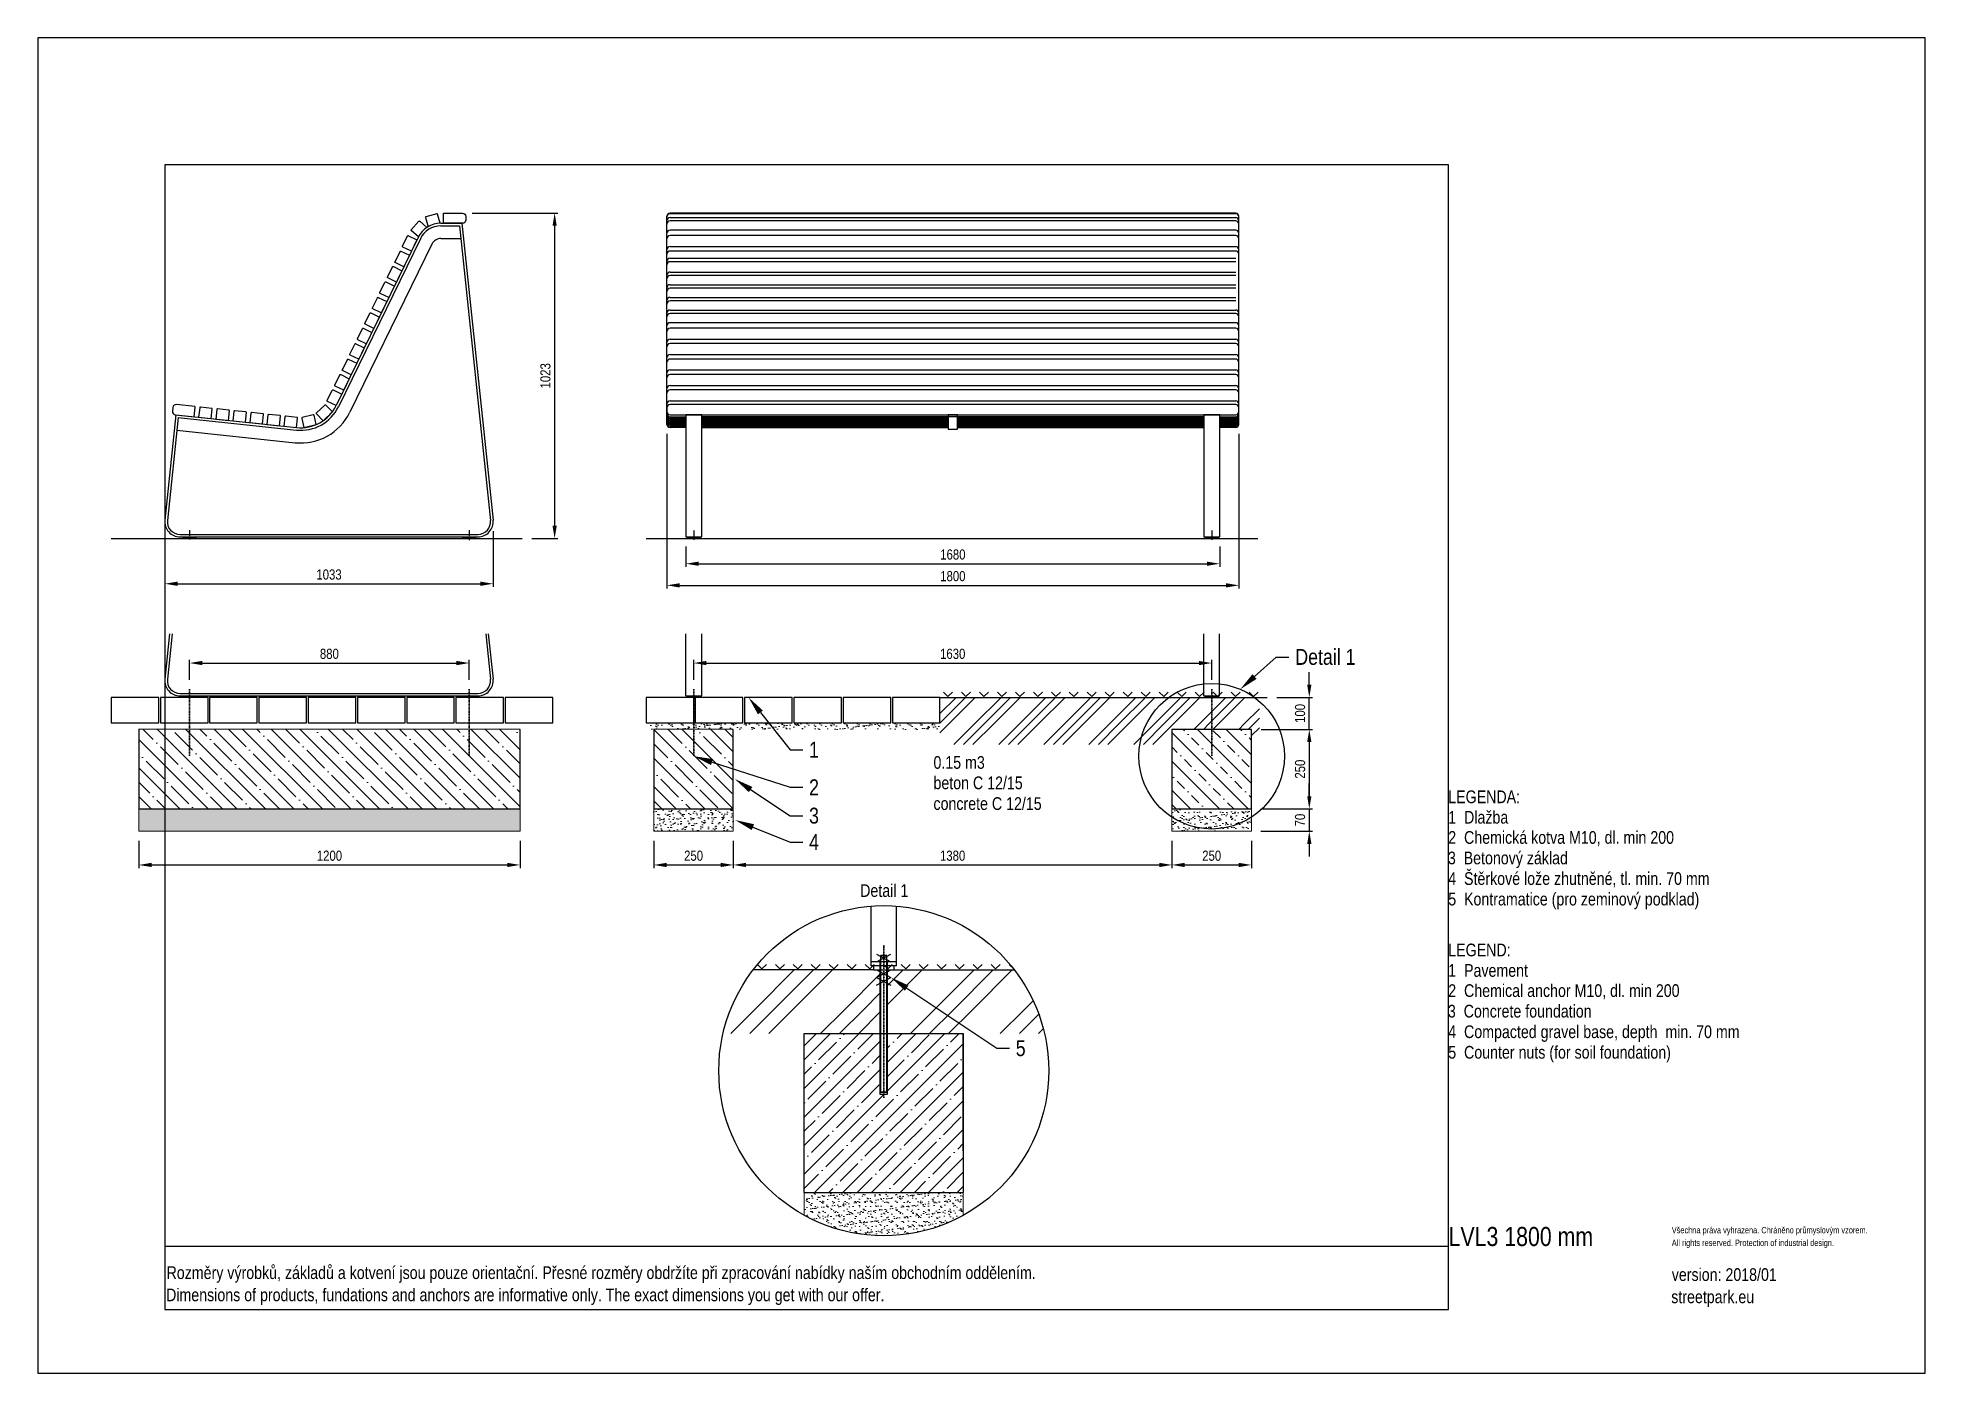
# Model space of a CAD drawing. Header units: millimetres. Extents: x 5064 to 11004, y 3085 to 7285.
import ezdxf
from ezdxf import colors
from ezdxf.entities.mleader import LeaderData, LeaderLine
from ezdxf.lldxf.tags import DXFTag
from ezdxf.math import Vec2, Vec3

# ---------------------------------------------------------------- set-up
doc = ezdxf.new("R2010")
doc.units = ezdxf.units.MM
doc.header["$LTSCALE"] = 0.3
doc.linetypes.add('DashDot', pattern=[15, 9, -3, 0, -3])
doc.layers.add('Nekreslit', color=6, linetype='Continuous', plot=False)
doc.layers.add('SRAFY', color=251, linetype='Continuous', lineweight=13)
doc.styles.add('SEACAD_Arial', font='arial.ttf', dxfattribs={"width": 0.8})
tags = doc.linetypes.add('HIDDEN2', pattern=[4.7625, 3.175, -1.5875]).pattern_tags.tags
tags[6:7] = [DXFTag(74, 4), DXFTag(75, 0), DXFTag(340, '0'), DXFTag(46, 0.0), DXFTag(50, 0.0), DXFTag(44, 0.0), DXFTag(45, 0.0)]
tags[4:5] = [DXFTag(74, 4), DXFTag(75, 0), DXFTag(340, '0'), DXFTag(46, 0.0), DXFTag(50, 0.0), DXFTag(44, 0.0), DXFTag(45, 0.0)]
doc.dimstyles.new('ISO-25', dxfattribs={"dimtxt": 1.6, "dimasz": 2, "dimexe": 0.5, "dimexo": 1.5, "dimtad": 1, "dimdec": 0, "dimtxsty": 'SEACAD_Arial', "dimcen": 2, "dimadec": 0, "dimazin": 0, "dimtfac": 1, "dimtdec": 0, "dimtmove": 0, "dimatfit": 3, "dimfxl": 1, "dimarcsym": 0})

msp = doc.modelspace()

# ---------------------------------------------------------------- texts
at = {"style": 'SEACAD_Arial', "width": 0.8}
for s, height, p in [('0.15 m3', 40, (7883.3, 4986.2)), ('beton C 12/15', 40, (7883.3, 4922)), ('concrete C 12/15', 40, (7883.3, 4856.8)), ('LEGENDA:', 40, (9503.3, 4878.1)), ('1  Dlažba', 40, (9503.3, 4813.8)), ('2  Chemická kotva M10, dl. min 200', 40, (9503.3, 4750.3)), ('3  Betonový základ', 40, (9502.2, 4685.8)), ('4  Štěrkové lože zhutněné, tl. min. 70 mm', 40, (9503.3, 4621.1)), ('5  Kontramatice (pro zeminový podklad)', 40, (9503.3, 4556.5)), ('LEGEND:', 40, (9503.3, 4396.4)), ('1  Pavement', 40, (9503.3, 4332.1)), ('2  Chemical anchor M10, dl. min 200', 40, (9503.3, 4268.6)), ('3  Concrete foundation', 40, (9502.2, 4204)), ('4  Compacted gravel base, depth  min. 70 mm', 40, (9503.3, 4139.3)), ('5  Counter nuts (for soil foundation)', 40, (9503.3, 4074.7)), ('LVL3 1800 mm ', 60, (9504.4, 3485.3)), ('Všechna práva vyhrazena. Chráněno průmyslovým vzorem.', 20, (10206.7, 3525.3)), ('All rights reserved. Protection of industrial design.', 20, (10206.7, 3485.3)), ('Rozměry výrobků, základů a kotvení jsou pouze orientační. Přesné rozměry obdržíte při zpracování nabídky naším obchodním oddělením.', 39.9982, (5469.8, 3381.6)), ('version: 2018/01', 40, (10206.7, 3375.5)), ('Dimensions of products, fundations and anchors are informative only. The exact dimensions you get with our offer.', 39.9982, (5468.2, 3311.7)), ('streetpark.eu', 40, (10205.1, 3305.6))]:
    msp.add_text(s, height=height, dxfattribs=at).set_placement(p)
at = {"insert": (7652.6, 4623.3), "char_height": 40, "attachment_point": 1, "style": 'SEACAD_Arial'}
msp.add_mtext_dynamic_manual_height_columns('Detail 1', width=226.121, gutter_width=200, heights=[0], dxfattribs=at)

# ---------------------------------------------------------------- blocks, each defined once
blk = doc.blocks.new('*D137')
at = {"color": 0, "lineweight": -2, "transparency": 16777216}
for p, q in [((5542.2, 5266.4), (5542.2, 5328.8)), ((5582.2, 5318.8), (6382.2, 5318.8)), ((6422.2, 5266.4), (6422.2, 5328.8))]:
    blk.add_line(p, q, dxfattribs=at)
at = {"color": 0, "transparency": 16777216}
for points in [[(5582.2, 5325.5), (5582.2, 5312.1), (5542.2, 5318.8)], [(6382.2, 5325.5), (6382.2, 5312.1), (6422.2, 5318.8)]]:
    blk.add_solid(points, dxfattribs=at)
at = {"layer": 'Defpoints', "color": 0, "transparency": 16777216}
for p in [(6422.2, 5318.8), (5542.2, 5236.4), (6422.2, 5236.4)]:
    blk.add_point(p, dxfattribs=at)
at = {"color": 0, "transparency": 16777216, "insert": (5982.2, 5347.6), "char_height": 32, "attachment_point": 5, "style": 'SEACAD_Arial'}
blk.add_mtext('880', dxfattribs=at)
blk = doc.blocks.new('*D138')
at = {"color": 0, "lineweight": -2, "transparency": 16777216}
for p, q in [((7128.8, 5266.5), (7128.8, 5328.8)), ((7168.8, 5318.8), (8718.8, 5318.8)), ((8758.8, 5266.4), (8758.8, 5328.8))]:
    blk.add_line(p, q, dxfattribs=at)
at = {"color": 0, "transparency": 16777216}
for points in [[(7168.8, 5325.5), (7168.8, 5312.1), (7128.8, 5318.8)], [(8718.8, 5325.5), (8718.8, 5312.1), (8758.8, 5318.8)]]:
    blk.add_solid(points, dxfattribs=at)
at = {"layer": 'Defpoints', "color": 0, "transparency": 16777216}
for p in [(8758.8, 5318.8), (7128.8, 5236.5), (8758.8, 5236.4)]:
    blk.add_point(p, dxfattribs=at)
at = {"color": 0, "transparency": 16777216, "insert": (7943.8, 5347.6), "char_height": 32, "attachment_point": 5, "style": 'SEACAD_Arial'}
blk.add_mtext('1630', dxfattribs=at)
blk = doc.blocks.new('*D135')
at = {"color": 0, "lineweight": -2, "transparency": 16777216}
for p, q in [((8914.5, 5110.1), (9076, 5110.1)), ((9066, 5070.1), (9066, 4900.1)), ((8913.8, 4860.1), (9076, 4860.1))]:
    blk.add_line(p, q, dxfattribs=at)
at = {"color": 0, "transparency": 16777216}
for points in [[(9059.3, 5070.1), (9072.6, 5070.1), (9066, 5110.1)], [(9059.3, 4900.1), (9072.6, 4900.1), (9066, 4860.1)]]:
    blk.add_solid(points, dxfattribs=at)
at = {"layer": 'Defpoints', "color": 0, "transparency": 16777216}
for p in [(8884.5, 5110.1), (8883.8, 4860.1), (9066, 4860.1)]:
    blk.add_point(p, dxfattribs=at)
at = {"color": 0, "transparency": 16777216, "insert": (9037.1, 4985.1), "char_height": 32, "attachment_point": 5, "rotation": 90, "style": 'SEACAD_Arial'}
blk.add_mtext('250', dxfattribs=at)
blk = doc.blocks.new('*D136')
at = {"color": 0, "lineweight": -2, "transparency": 16777216}
for p, q in [((9066, 4900.1), (9066, 4940.1)), ((8914.4, 4860.1), (9076, 4860.1)), ((9066, 4860.1), (9066, 4790.1)), ((8913.8, 4790.1), (9076, 4790.1)), ((9066, 4750.1), (9066, 4710.1))]:
    blk.add_line(p, q, dxfattribs=at)
at = {"color": 0, "transparency": 16777216}
for points in [[(9059.3, 4900.1), (9072.6, 4900.1), (9066, 4860.1)], [(9059.3, 4750.1), (9072.6, 4750.1), (9066, 4790.1)]]:
    blk.add_solid(points, dxfattribs=at)
at = {"layer": 'Defpoints', "color": 0, "transparency": 16777216}
for p in [(8884.4, 4860.1), (8883.8, 4790.1), (9066, 4790.1)]:
    blk.add_point(p, dxfattribs=at)
at = {"color": 0, "transparency": 16777216, "insert": (9037.1, 4825.1), "char_height": 32, "attachment_point": 5, "rotation": 90, "style": 'SEACAD_Arial'}
blk.add_mtext('70', dxfattribs=at)
blk = doc.blocks.new('*D139')
at = {"color": 0, "lineweight": -2, "transparency": 16777216}
for p, q in [((7003.3, 4760.1), (7003.3, 4673.8)), ((7253.3, 4760.1), (7253.3, 4673.8)), ((7043.3, 4683.8), (7213.3, 4683.8))]:
    blk.add_line(p, q, dxfattribs=at)
at = {"color": 0, "transparency": 16777216}
for points in [[(7043.3, 4690.5), (7043.3, 4677.1), (7003.3, 4683.8)], [(7213.3, 4690.5), (7213.3, 4677.1), (7253.3, 4683.8)]]:
    blk.add_solid(points, dxfattribs=at)
at = {"layer": 'Defpoints', "color": 0, "transparency": 16777216}
for p in [(7003.3, 4790.1), (7253.3, 4790.1), (7253.3, 4683.8)]:
    blk.add_point(p, dxfattribs=at)
at = {"color": 0, "transparency": 16777216, "insert": (7128.3, 4712.7), "char_height": 32, "attachment_point": 5, "style": 'SEACAD_Arial'}
blk.add_mtext('250', dxfattribs=at)
blk = doc.blocks.new('*D140')
at = {"color": 0, "lineweight": -2, "transparency": 16777216}
for p, q in [((8633.8, 4760.1), (8633.8, 4673.8)), ((8883.8, 4760.1), (8883.8, 4673.8)), ((8673.8, 4683.8), (8843.8, 4683.8))]:
    blk.add_line(p, q, dxfattribs=at)
at = {"color": 0, "transparency": 16777216}
for points in [[(8673.8, 4690.5), (8673.8, 4677.1), (8633.8, 4683.8)], [(8843.8, 4690.5), (8843.8, 4677.1), (8883.8, 4683.8)]]:
    blk.add_solid(points, dxfattribs=at)
at = {"layer": 'Defpoints', "color": 0, "transparency": 16777216}
for p in [(8633.8, 4790.1), (8883.8, 4790.1), (8883.8, 4683.8)]:
    blk.add_point(p, dxfattribs=at)
at = {"color": 0, "transparency": 16777216, "insert": (8758.8, 4712.7), "char_height": 32, "attachment_point": 5, "style": 'SEACAD_Arial'}
blk.add_mtext('250', dxfattribs=at)
blk = doc.blocks.new('*D141')
at = {"color": 0, "lineweight": -2, "transparency": 16777216}
for p, q in [((7253.3, 4760.1), (7253.3, 4673.8)), ((8633.8, 4760.1), (8633.8, 4673.8)), ((7293.3, 4683.8), (8593.8, 4683.8))]:
    blk.add_line(p, q, dxfattribs=at)
at = {"color": 0, "transparency": 16777216}
for points in [[(7293.3, 4690.5), (7293.3, 4677.1), (7253.3, 4683.8)], [(8593.8, 4690.5), (8593.8, 4677.1), (8633.8, 4683.8)]]:
    blk.add_solid(points, dxfattribs=at)
at = {"layer": 'Defpoints', "color": 0, "transparency": 16777216}
for p in [(7253.3, 4790.1), (8633.8, 4790.1), (8633.8, 4683.8)]:
    blk.add_point(p, dxfattribs=at)
at = {"color": 0, "transparency": 16777216, "insert": (7943.6, 4712.7), "char_height": 32, "attachment_point": 5, "style": 'SEACAD_Arial'}
blk.add_mtext('1380', dxfattribs=at)
blk = doc.blocks.new('*D133')
at = {"color": 0, "lineweight": -2, "transparency": 16777216}
for p, q in [((9066, 5250.4), (9066, 5290.4)), ((8963.8, 5210.4), (9076, 5210.4)), ((9066, 5110.1), (9066, 5210.4)), ((9004.5, 5110.1), (9076, 5110.1)), ((9066, 5070.1), (9066, 5030.1))]:
    blk.add_line(p, q, dxfattribs=at)
at = {"color": 0, "transparency": 16777216}
for points in [[(9059.3, 5250.4), (9072.6, 5250.4), (9066, 5210.4)], [(9059.3, 5070.1), (9072.6, 5070.1), (9066, 5110.1)]]:
    blk.add_solid(points, dxfattribs=at)
at = {"layer": 'Defpoints', "color": 0, "transparency": 16777216}
for p in [(8933.8, 5210.4), (9066, 5210.4), (8974.5, 5110.1)]:
    blk.add_point(p, dxfattribs=at)
at = {"color": 0, "transparency": 16777216, "insert": (9037.1, 5160.3), "char_height": 32, "attachment_point": 5, "rotation": 90, "style": 'SEACAD_Arial'}
blk.add_mtext('100', dxfattribs=at)
blk = doc.blocks.new('*D142')
at = {"color": 0, "lineweight": -2, "transparency": 16777216}
for p, q in [((5464.4, 5738.5), (5464.4, 5558.2)), ((6497.6, 5733.4), (6497.6, 5558.2)), ((5504.4, 5568.2), (6457.6, 5568.2))]:
    blk.add_line(p, q, dxfattribs=at)
at = {"color": 0, "transparency": 16777216}
for points in [[(5504.4, 5574.8), (5504.4, 5561.5), (5464.4, 5568.2)], [(6457.6, 5574.8), (6457.6, 5561.5), (6497.6, 5568.2)]]:
    blk.add_solid(points, dxfattribs=at)
at = {"layer": 'Defpoints', "color": 0, "transparency": 16777216}
for p in [(5464.4, 5768.5), (6497.6, 5763.4), (6497.6, 5568.2)]:
    blk.add_point(p, dxfattribs=at)
at = {"color": 0, "transparency": 16777216, "insert": (5981, 5597), "char_height": 32, "attachment_point": 5, "style": 'SEACAD_Arial'}
blk.add_mtext('1033', dxfattribs=at)
blk = doc.blocks.new('*D143')
at = {"color": 0, "lineweight": -2, "transparency": 16777216}
for p, q in [((7044.3, 6039.5), (7044.3, 5553.2)), ((8844.3, 6039.5), (8844.3, 5553.2)), ((7084.3, 5563.2), (8804.3, 5563.2))]:
    blk.add_line(p, q, dxfattribs=at)
at = {"color": 0, "transparency": 16777216}
for points in [[(7084.3, 5569.8), (7084.3, 5556.5), (7044.3, 5563.2)], [(8804.3, 5569.8), (8804.3, 5556.5), (8844.3, 5563.2)]]:
    blk.add_solid(points, dxfattribs=at)
at = {"layer": 'Defpoints', "color": 0, "transparency": 16777216}
for p in [(7044.3, 6069.5), (8844.3, 6069.5), (8844.3, 5563.2)]:
    blk.add_point(p, dxfattribs=at)
at = {"color": 0, "transparency": 16777216, "insert": (7944.3, 5592), "char_height": 32, "attachment_point": 5, "style": 'SEACAD_Arial'}
blk.add_mtext('1800', dxfattribs=at)
blk = doc.blocks.new('*D144')
at = {"color": 0, "lineweight": -2, "transparency": 16777216}
for p, q in [((5382.5, 4760.1), (5382.5, 4673.8)), ((6582.4, 4760.1), (6582.4, 4673.8)), ((5422.5, 4683.8), (6542.4, 4683.8))]:
    blk.add_line(p, q, dxfattribs=at)
at = {"color": 0, "transparency": 16777216}
for points in [[(5422.5, 4690.5), (5422.5, 4677.2), (5382.5, 4683.8)], [(6542.4, 4690.5), (6542.4, 4677.2), (6582.4, 4683.8)]]:
    blk.add_solid(points, dxfattribs=at)
at = {"layer": 'Defpoints', "color": 0, "transparency": 16777216}
for p in [(5382.5, 4790.1), (6582.4, 4790.1), (6582.4, 4683.8)]:
    blk.add_point(p, dxfattribs=at)
at = {"color": 0, "transparency": 16777216, "insert": (5982.4, 4712.7), "char_height": 32, "attachment_point": 5, "style": 'SEACAD_Arial'}
blk.add_mtext('1200', dxfattribs=at)
blk = doc.blocks.new('*D145')
at = {"color": 0, "lineweight": -2, "transparency": 16777216}
for p, q in [((7104.3, 5685.4), (7104.3, 5621.2)), ((8784.3, 5685.4), (8784.3, 5621.2)), ((7144.3, 5631.2), (8744.3, 5631.2))]:
    blk.add_line(p, q, dxfattribs=at)
at = {"color": 0, "transparency": 16777216}
for points in [[(7144.3, 5637.8), (7144.3, 5624.5), (7104.3, 5631.2)], [(8744.3, 5637.8), (8744.3, 5624.5), (8784.3, 5631.2)]]:
    blk.add_solid(points, dxfattribs=at)
at = {"layer": 'Defpoints', "color": 0, "transparency": 16777216}
for p in [(7104.3, 5715.4), (8784.3, 5715.4), (8784.3, 5631.2)]:
    blk.add_point(p, dxfattribs=at)
at = {"color": 0, "transparency": 16777216, "insert": (7944.3, 5660), "char_height": 32, "attachment_point": 5, "style": 'SEACAD_Arial'}
blk.add_mtext('1680', dxfattribs=at)
blk = doc.blocks.new('*D146')
at = {"color": 0, "lineweight": -2, "transparency": 16777216}
for p, q in [((6431.2, 6733.9), (6701, 6733.9)), ((6691, 6693.9), (6691, 5750.4)), ((6619, 5710.4), (6701, 5710.4))]:
    blk.add_line(p, q, dxfattribs=at)
at = {"color": 0, "transparency": 16777216}
for points in [[(6684.4, 6693.9), (6697.7, 6693.9), (6691, 6733.9)], [(6684.4, 5750.4), (6697.7, 5750.4), (6691, 5710.4)]]:
    blk.add_solid(points, dxfattribs=at)
at = {"layer": 'Defpoints', "color": 0, "transparency": 16777216}
for p in [(6401.2, 6733.9), (6589, 5710.4), (6691, 5710.4)]:
    blk.add_point(p, dxfattribs=at)
at = {"color": 0, "transparency": 16777216, "insert": (6662.2, 6222.2), "char_height": 32, "attachment_point": 5, "rotation": 90, "style": 'SEACAD_Arial'}
blk.add_mtext('1023', dxfattribs=at)

# ---------------------------------------------------------------- dimensions: what is measured, and where the dimension line sits
for base, p1, p2, picture, middle in [((6691.0342, 5710.4477), (6401.2002, 6733.8711), (6588.9721, 5710.4477), '*D146', (6662.185, 6222.1594)), ((9066, 5210.4), (8974.5, 5110.1), (8933.8, 5210.4), '*D133', (9037.1, 5160.3))]:
    dim = msp.add_linear_dim(base=base, p1=p1, p2=p2, angle=90, dimstyle='ISO-25')
    dim.commit()
    dim.dimension.update_dxf_attribs({"geometry": picture, "text_midpoint": middle})
dim = msp.add_linear_dim(base=(8844.3, 5563.2), p1=(7044.3, 6069.5), p2=(8844.3, 6069.5), dimstyle='ISO-25')
dim.commit()
dim.dimension.update_dxf_attribs({"geometry": '*D143', "text_midpoint": (7944.3, 5563.2), "dimtype": 160})
for base, p1, p2, override, picture, middle in [((6497.6, 5568.2), (5464.4, 5768.5), (6497.6, 5763.4), {"dimrnd": 1}, '*D142', (5981, 5597)), ((6422.2, 5318.8), (5542.2, 5236.4), (6422.2, 5236.4), {"dimscale": 0}, '*D137', (5982.2, 5347.6)), ((8758.8, 5318.8), (7128.8, 5236.5), (8758.8, 5236.4), {"dimscale": 0}, '*D138', (7943.8, 5347.6)), ((7253.3, 4683.8), (7003.3, 4790.1), (7253.3, 4790.1), {"dimscale": 0, "dimtix": 0, "dimtofl": 1, "dimtmove": 0, "dimatfit": 3}, '*D139', (7128.3, 4712.7)), ((8633.8053, 4683.8161), (7253.3287, 4790.116), (8633.8053, 4790.1011), {"dimscale": 0, "dimtix": 0, "dimtofl": 1, "dimtmove": 0, "dimatfit": 3}, '*D141', (7943.567, 4712.6653)), ((8883.8, 4683.8), (8633.8, 4790.1), (8883.8, 4790.1), {"dimscale": 0, "dimtix": 0, "dimtofl": 1, "dimtmove": 0, "dimatfit": 3}, '*D140', (8758.8, 4712.7))]:
    dim = msp.add_linear_dim(base=base, p1=p1, p2=p2, dimstyle='ISO-25', override=override)
    dim.commit()
    dim.dimension.update_dxf_attribs({"geometry": picture, "text_midpoint": middle})
for base, p1, p2, picture, middle in [((8784.3, 5631.2), (7104.3, 5715.4), (8784.3, 5715.4), '*D145', (7944.3, 5660)), ((6582.4, 4683.8), (5382.5, 4790.1), (6582.4, 4790.1), '*D144', (5982.4, 4712.7))]:
    dim = msp.add_linear_dim(base=base, p1=p1, p2=p2, dimstyle='ISO-25')
    dim.commit()
    dim.dimension.update_dxf_attribs({"geometry": picture, "text_midpoint": middle})
for base, p1, p2, override, picture, middle in [((9066, 4860.1), (8884.5, 5110.1), (8883.8, 4860.1), {"dimscale": 0}, '*D135', (9037.1, 4985.1)), ((9066, 4790.1), (8884.4, 4860.1), (8883.8, 4790.1), {"dimscale": 0, "dimtmove": 1}, '*D136', (9037.1, 4825.1))]:
    dim = msp.add_linear_dim(base=base, p1=p1, p2=p2, angle=90, dimstyle='ISO-25', override=override)
    dim.commit()
    dim.dimension.update_dxf_attribs({"geometry": picture, "text_midpoint": middle})

# ---------------------------------------------------------------- hatches: boundary and pattern name
at = {"layer": 'SRAFY'}
h = msp.add_hatch(dxfattribs=at)
h.set_pattern_fill('TERACO', color=256, scale=20)
h.set_pattern_definition([(45, (518.465, -104.21), (-28.28427, 28.28427), [20, -20]), (135, (575.034, -104.21), (-28.28427, -28.28427), [20, -20])])
h.paths.add_polyline_path([(7904.3, 5210.4), (7904.3, 5233.5), (8908.9, 5233.5), (8908.9, 5210.5)])
h = msp.add_hatch(dxfattribs=at)
h.set_pattern_fill('GOST_GROUND', color=256, scale=10)
h.set_pattern_definition([(45, (518.47, -104.21), (141.4214, -9e-15), [200]), (45, (548.47, -104.21), (141.4214, -9e-15), [200]), (45, (578.47, -104.21), (141.4214, -9e-15), [200])])
h.paths.add_polyline_path([(8634.4, 5062.8), (7903.8, 5062.1), (7903.8, 5210.4), (8908.9, 5210.4), (8908.9, 5063), (8884.5, 5063), (8884.5, 5110.1), (8634.4, 5110.1)])
h = msp.add_hatch(dxfattribs=at)
h.set_pattern_fill('ANSI35', color=256, scale=10, angle=90)
h.set_pattern_definition([(135, (-5, -400), (-44.9013, -44.9013), []), (135, (-5, -355.1), (-44.9013, -44.9013), [79.375, -15.875, 0, -15.875])])
h.paths.add_polyline_path([(6582.4, 4985.1), (6582.4, 5110.1), (5382.4, 5110.1), (5382.4, 4860.1), (5432.4, 4860.1), (6582.4, 4860.2)])
h = msp.add_hatch(dxfattribs=at)
h.set_pattern_fill('AR-SAND', color=256, scale=0.5)
h.set_pattern_definition([(37.5, (443.361, -104.21), (-0.800016, 24.47066), [0, -19.304, 0, -21.59, 0, -20.6375]), (7.5, (443.36, -104.21), (22.47616, 35.84126), [0, -10.414, 0, -17.399, 0, -6.6675]), (327.5, (427.74, -104.21), (39.54962, 0.07186), [0, -6.35, 0, -22.86, 0, -29.845]), (317.5, (427.74, -104.21), (38.17782, 11.14647), [0, -3.175, 0, -14.986, 0, -17.145])])
h.paths.add_polyline_path([(6978.8, 5130.4), (6978.8, 5110.5), (7009.3, 5110.4), (7129.3, 5110.3), (7129.3, 5130.4)])
h.paths.add_polyline_path([(7903.8, 5110.1), (7903.8, 5130.4), (7129.3, 5130.4), (7129.3, 5110.3), (7259.3, 5110.1)])
h = msp.add_hatch(dxfattribs=at)
h.set_pattern_fill('ANSI35', color=256, scale=10, angle=90)
h.set_pattern_definition([(135, (200, -300), (-44.9013, -44.9013), []), (135, (200, -255.1), (-44.9013, -44.9013), [79.375, -15.875, 0, -15.875])])
h.paths.add_polyline_path([(7003.3, 5110.4), (7003.3, 4860.1), (7253.3, 4860.1), (7253.3, 5110.1)])
h = msp.add_hatch(dxfattribs=at)
h.set_pattern_fill('BETON-PROSTY', color=256, scale=0.8, angle=90)
h.set_pattern_definition([(135, (-83.786, 331.35), (-45.25483, -45.25483), []), (135, (-83.786, 376.607), (-67.88225, -22.6274), [32, -16, 0, -16])])
h.paths.add_polyline_path([(8884.4, 5110.1), (8634.4, 5110.1), (8634.4, 4860.1), (8884.4, 4860.1)])
h = msp.add_hatch(dxfattribs=at)
h.set_pattern_fill('AR-SAND', color=256, scale=0.5)
h.set_pattern_definition([(37.5, (-5, -400), (-0.800016, 24.47066), [0, -19.304, 0, -21.59, 0, -20.6375]), (7.5, (-5, -400), (22.47616, 35.84126), [0, -10.414, 0, -17.399, 0, -6.6675]), (327.5, (-20.62, -400), (39.54962, 0.07186), [0, -6.35, 0, -22.86, 0, -29.845]), (317.5, (-20.62, -400), (38.17782, 11.14647), [0, -3.175, 0, -14.986, 0, -17.145])])
h.paths.add_polyline_path([(6582.4, 4790.1), (6582.4, 4860.1), (5382.5, 4860.1), (5382.4, 4790.1)])
h = msp.add_hatch(dxfattribs=at)
h.set_pattern_fill('AR-SAND', color=256, scale=0.5, angle=90)
h.set_pattern_definition([(127.5, (200, -300), (-24.47066, -0.800016), [0, -19.304, 0, -21.59, 0, -20.6375]), (97.5, (200, -300), (-35.84126, 22.47616), [0, -10.414, 0, -17.399, 0, -6.6675]), (57.5, (200, -315.62), (-0.07186, 39.54962), [0, -6.35, 0, -22.86, 0, -29.845]), (47.5, (200, -315.62), (-11.14647, 38.17782), [0, -3.175, 0, -14.986, 0, -17.145])])
h.paths.add_polyline_path([(7253.3, 4790.1), (7253.3, 4860.1), (7003.3, 4860.1), (7003.3, 4790.1)])
h = msp.add_hatch(dxfattribs=at)
h.set_pattern_fill('AR-SAND', color=256, scale=0.5)
h.set_pattern_definition([(37.5, (511.878, 331.35), (-0.800016, 24.47066), [0, -19.304, 0, -21.59, 0, -20.6375]), (7.5, (511.878, 331.35), (22.47616, 35.84126), [0, -10.414, 0, -17.399, 0, -6.6675]), (327.5, (496.257, 331.35), (39.54962, 0.07186), [0, -6.35, 0, -22.86, 0, -29.845]), (317.5, (496.257, 331.35), (38.17782, 11.14647), [0, -3.175, 0, -14.986, 0, -17.145])])
h.paths.add_polyline_path([(8634.4, 4860.1), (8884.4, 4860.1), (8884.4, 4790.1), (8634.5, 4790.1)])
h = msp.add_hatch(dxfattribs=at)
h.set_pattern_fill('GOST_GROUND', color=256, scale=20)
h.set_pattern_definition([(45, (247.79, -15.24), (282.8427, -2e-14), [400]), (45, (307.79, -15.24), (282.8427, -2e-14), [400]), (45, (367.79, -15.24), (282.8427, -2e-14), [400])])
h.paths.add_polyline_path([(7716.8, 4353.9), (7694.8, 4353.9), (7315.8, 4353.9, 0.107975), (7221, 4153.6), (7476.8, 4153.6), (7716.8, 4153.6)])
h.paths.add_polyline_path([(8137.7, 4353.9), (7758.8, 4353.9), (7736.8, 4353.9), (7736.8, 4153.6), (7976.8, 4153.6), (8232.5, 4153.6, 0.107975)])
h = msp.add_hatch(dxfattribs=at)
h.set_pattern_fill('TERACO', color=256, scale=20)
h.set_pattern_definition([(45, (-519.814, -960.753), (-28.28427, 28.28427), [20, -20]), (135, (-463.245, -960.753), (-28.28427, -28.28427), [20, -20])])
h.paths.add_polyline_path([(7325, 4353.9), (7325, 4376.9), (8128.6, 4376.9), (8128.6, 4353.9)])
h = msp.add_hatch(dxfattribs=at)
h.set_pattern_fill('ANSI35', color=256, scale=10, angle=0.00001)
h.set_pattern_definition([(45, (247.786, -15.24), (-44.9013, 44.90127), []), (45, (292.69, -15.24), (-44.9013, 44.90127), [79.375, -15.875, 0, -15.875])])
h.paths.add_polyline_path([(7976.8, 4153.6), (7736.8, 4153.6), (7736.8, 3962.6), (7716.8, 3962.6), (7716.8, 4153.6), (7476.8, 4153.6), (7476.8, 3653.6), (7976.8, 3653.6)])
h = msp.add_hatch(dxfattribs=at)
h.set_pattern_fill('AR-SAND', color=256, scale=0.5, angle=0.00001)
h.set_pattern_definition([(37.5, (247.786, -15.243), (-0.80002, 24.47066), [0, -19.304, 0, -21.59, 0, -20.6375]), (7.5, (247.786, -15.243), (22.47616, 35.84126), [0, -10.414, 0, -17.399, 0, -6.6675]), (327.5, (232.165, -15.243), (39.54962, 0.071866), [0, -6.35, 0, -22.86, 0, -29.845]), (317.5, (232.165, -15.243), (38.17782, 11.14647), [0, -3.175, 0, -14.986, 0, -17.145])])
h.paths.add_polyline_path([(7476.8, 3653.6), (7476.8, 3581.8, 0.256659), (7976.8, 3581.8), (7976.8, 3653.6)])

# ---------------------------------------------------------------- linework, layer by layer
for p, q in [((7044.3, 6360.7), (7044.3, 6723.9)), ((8834.3, 6733.9), (7054.3, 6733.9)), ((8834.3, 6732.1), (7054.3, 6732.1)), ((7054.3, 6720.2), (8834.3, 6720.2)), ((8844.3, 6360.7), (8844.3, 6723.9)), ((6261.3, 6656.9), (6003.5, 6128.4)), ((6268.5, 6653.4), (6010.7, 6124.9)), ((6333.2, 6701.9), (6399.2, 6701.9)), ((6333.2, 6693.9), (6392, 6693.9)), ((6333.2, 6653.9), (6396.2, 6653.9)), ((6392, 6693.9), (6489.4, 5767.6)), ((6399.2, 6701.9), (6497.3, 5768.4)), ((8834.3, 6709.1), (7054.3, 6709.1)), ((8834.3, 6680.4), (7054.3, 6680.4)), ((8834.3, 6663.1), (7054.3, 6663.1)), ((6304.4, 6635.9), (6046.7, 6107.4)), ((7054.3, 6628.7), (8834.3, 6628.7)), ((8834.3, 6614.6), (7054.3, 6614.6)), ((7054.3, 6592.1), (8834.3, 6592.1)), ((8834.3, 6581), (7054.3, 6581)), ((7054.3, 6548.4), (8834.3, 6548.4)), ((8834.3, 6537.3), (7054.3, 6537.3)), ((7054.3, 6508.6), (8834.3, 6508.6)), ((8834.3, 6497.5), (7054.3, 6497.5)), ((7044.3, 6069.5), (7044.3, 6432.7)), ((7054.3, 6468.8), (8834.3, 6468.8)), ((8834.3, 6457.7), (7054.3, 6457.7)), ((7054.3, 6429), (8834.3, 6429)), ((8834.3, 6417.9), (7054.3, 6417.9)), ((8844.3, 6069.5), (8844.3, 6432.7)), ((8834.3, 6389.2), (7054.3, 6389.2)), ((8834.3, 6371.9), (7054.3, 6371.9)), ((7054.3, 6337.5), (8834.3, 6337.5)), ((8834.3, 6323.4), (7054.3, 6323.4)), ((7054.3, 6289), (8834.3, 6289)), ((8834.3, 6274.8), (7054.3, 6274.8)), ((7054.3, 6240.5), (8834.3, 6240.5)), ((8834.3, 6226.3), (7054.3, 6226.3)), ((7054.3, 6191.9), (8834.3, 6191.9)), ((8834.3, 6177.8), (7054.3, 6177.8)), ((7054.3, 6143.4), (8834.3, 6143.4)), ((5499.2, 6099.4), (5464.4, 5768.5)), ((5506.3, 6090.6), (5472.4, 5767.6)), ((5499.2, 6099.4), (5879.1, 6059.5)), ((5506.3, 6090.6), (5878.3, 6051.5)), ((7054.3, 6099.6), (8834.3, 6099.6)), ((7104.3, 6091.9), (7054.3, 6091.9)), ((7104.3, 6087.7), (7054.3, 6087.7)), ((7104.3, 6086.2), (7054.3, 6086.2)), ((7104.3, 6082.1), (7054.3, 6082.1)), ((7104.3, 6080.6), (7054.3, 6080.6)), ((7104.3, 6076.4), (7054.3, 6076.4)), ((7104.3, 6075), (7054.3, 6075)), ((7104.3, 6070.8), (7054.3, 6070.8)), ((7104.3, 6069.3), (7054.3, 6069.3)), ((7104.3, 6065.1), (7054.3, 6065.1)), ((7104.3, 6063.7), (7054.3, 6063.7)), ((7104.3, 6059.5), (7054.3, 6059.5)), ((7929.3, 6091.9), (7154.3, 6091.9)), ((7929.3, 6087.7), (7154.3, 6087.7)), ((7929.3, 6086.2), (7154.3, 6086.2)), ((7929.3, 6082.1), (7154.3, 6082.1)), ((7929.3, 6080.6), (7154.3, 6080.6)), ((7929.3, 6076.4), (7154.3, 6076.4)), ((7929.3, 6075), (7154.3, 6075)), ((7929.3, 6070.8), (7154.3, 6070.8)), ((7929.3, 6069.3), (7154.3, 6069.3)), ((7929.3, 6065.1), (7154.3, 6065.1)), ((7929.3, 6063.7), (7154.3, 6063.7)), ((7929.3, 6059.5), (7154.3, 6059.5)), ((7929.3, 6094.4), (7959.3, 6094.4)), ((8734.3, 6091.9), (7959.3, 6091.9)), ((8734.3, 6087.7), (7959.3, 6087.7)), ((8734.3, 6086.2), (7959.3, 6086.2)), ((8734.3, 6082.1), (7959.3, 6082.1)), ((8734.3, 6080.6), (7959.3, 6080.6)), ((8734.3, 6076.4), (7959.3, 6076.4)), ((8734.3, 6075), (7959.3, 6075)), ((8734.3, 6070.8), (7959.3, 6070.8)), ((8734.3, 6069.3), (7959.3, 6069.3)), ((8734.3, 6065.1), (7959.3, 6065.1)), ((8734.3, 6063.7), (7959.3, 6063.7)), ((8734.3, 6059.5), (7959.3, 6059.5)), ((8834.3, 6091.9), (8784.3, 6091.9)), ((8834.3, 6087.7), (8784.3, 6087.7)), ((8834.3, 6086.2), (8784.3, 6086.2)), ((8834.3, 6082.1), (8784.3, 6082.1)), ((8834.3, 6080.6), (8784.3, 6080.6)), ((8834.3, 6076.4), (8784.3, 6076.4)), ((8834.3, 6075), (8784.3, 6075)), ((8834.3, 6070.8), (8784.3, 6070.8)), ((8834.3, 6069.3), (8784.3, 6069.3)), ((8834.3, 6065.1), (8784.3, 6065.1)), ((8834.3, 6063.7), (8784.3, 6063.7)), ((8834.3, 6059.5), (8784.3, 6059.5)), ((5502.1, 6050.8), (5874.1, 6011.8)), ((5512.1, 5723.4), (6449.6, 5723.4)), ((5512.1, 5715.4), (6449.6, 5715.4)), ((5479.3, 5410.4), (5464.4, 5268.5)), ((5487.4, 5410.4), (5472.4, 5267.6)), ((6474.3, 5410.4), (6489.4, 5267.6)), ((6482.4, 5410.4), (6497.3, 5268.4)), ((7103.8, 5215.4), (7103.8, 5410.4)), ((7153.8, 5215.4), (7153.8, 5410.4)), ((8733.8, 5215.4), (8733.8, 5410.4)), ((8783.8, 5215.4), (8783.8, 5410.4)), ((5512.1, 5223.4), (6449.6, 5223.4)), ((5512.1, 5215.4), (6449.6, 5215.4)), ((7103.8, 5215.4), (7153.8, 5215.4)), ((7903.8, 5210.4), (8933.8, 5210.4)), ((8733.8, 5215.4), (8783.8, 5215.4)), ((5295.4, 5130.4), (5437.4, 5130.4)), ((7704.3, 4403.5), (7749.3, 4379.5)), ((7704.3, 4379.5), (7749.3, 4403.5)), ((7718.4, 4399.9), (7735.2, 4399.9)), ((7694.8, 4353.9), (7315.8, 4353.9)), ((7694.8, 4353.9), (7758.8, 4353.9)), ((7704.3, 4353.9), (7749.3, 4329.9)), ((7704.3, 4329.9), (7749.3, 4353.9)), ((7758.8, 4353.9), (8137.7, 4353.9)), ((7704.3, 4329.9), (7749.3, 4305.9)), ((7704.3, 4305.9), (7749.3, 4329.9))]:
    msp.add_line(p, q)
at = {"linetype": 'Continuous'}
msp.add_line((5295.4, 5710.4), (6589, 5710.4), dxfattribs=at)
at = {"linetype": 'DashDot', "ltscale": 0.1}
for p, q in [((5542.2, 5736.4), (5542.2, 5707.3)), ((6422.2, 5736.4), (6422.2, 5705.4))]:
    msp.add_line(p, q, dxfattribs=at)
at = {"color": 7, "linetype": 'Continuous'}
for p, q in [((6978.8, 5710.4), (8903.8, 5710.4)), ((5445.4, 5210.4), (5295.4, 5210.4)), ((5295.4, 5210.4), (5295.4, 5130.4)), ((5445.4, 5130.4), (5445.4, 5210.4)), ((5600.4, 5210.4), (5450.4, 5210.4)), ((5450.4, 5210.4), (5450.4, 5130.4)), ((5600.4, 5130.4), (5600.4, 5210.4)), ((5755.4, 5210.4), (5605.4, 5210.4)), ((5605.4, 5210.4), (5605.4, 5130.4)), ((5755.4, 5130.4), (5755.4, 5210.4)), ((5910.4, 5210.4), (5760.4, 5210.4)), ((5760.4, 5210.4), (5760.4, 5130.4)), ((5910.4, 5130.4), (5910.4, 5210.4)), ((6065.4, 5210.4), (5915.4, 5210.4)), ((5915.4, 5210.4), (5915.4, 5130.4)), ((6065.4, 5130.4), (6065.4, 5210.4)), ((6220.4, 5210.4), (6070.4, 5210.4)), ((6070.4, 5210.4), (6070.4, 5130.4)), ((6220.4, 5130.4), (6220.4, 5210.4)), ((6375.4, 5210.4), (6225.4, 5210.4)), ((6225.4, 5210.4), (6225.4, 5130.4)), ((6375.4, 5130.4), (6375.4, 5210.4)), ((6530.4, 5210.4), (6380.4, 5210.4)), ((6380.4, 5210.4), (6380.4, 5130.4)), ((6530.4, 5130.4), (6530.4, 5210.4)), ((6685.4, 5210.4), (6535.4, 5210.4)), ((6535.4, 5210.4), (6535.4, 5130.4)), ((6685.4, 5130.4), (6685.4, 5210.4)), ((7128.8, 5210.4), (6978.8, 5210.4)), ((6978.8, 5210.4), (6978.8, 5130.4)), ((7128.8, 5130.4), (7128.8, 5210.4)), ((7283.8, 5210.4), (7133.8, 5210.4)), ((7133.8, 5210.4), (7133.8, 5130.4)), ((7283.8, 5130.4), (7283.8, 5210.4)), ((7438.8, 5210.4), (7288.8, 5210.4)), ((7288.8, 5210.4), (7288.8, 5130.4)), ((7438.8, 5130.4), (7438.8, 5210.4)), ((7593.8, 5210.4), (7443.8, 5210.4)), ((7443.8, 5210.4), (7443.8, 5130.4)), ((7593.8, 5130.4), (7593.8, 5210.4)), ((7748.8, 5210.4), (7598.8, 5210.4)), ((7598.8, 5210.4), (7598.8, 5130.4)), ((7748.8, 5130.4), (7748.8, 5210.4)), ((7903.8, 5210.4), (7753.8, 5210.4)), ((7753.8, 5210.4), (7753.8, 5130.4)), ((7903.8, 5130.4), (7903.8, 5210.4)), ((8674.3, 5210.5), (8704.3, 5210.5)), ((5295.4, 5130.4), (5445.4, 5130.4)), ((5450.4, 5130.4), (5600.4, 5130.4)), ((5605.4, 5130.4), (5755.4, 5130.4)), ((5760.4, 5130.4), (5910.4, 5130.4)), ((5915.4, 5130.4), (6065.4, 5130.4)), ((6070.4, 5130.4), (6220.4, 5130.4)), ((6225.4, 5130.4), (6375.4, 5130.4)), ((6380.4, 5130.4), (6530.4, 5130.4)), ((6535.4, 5130.4), (6685.4, 5130.4)), ((6978.8, 5130.4), (7128.8, 5130.4)), ((7133.8, 5130.4), (7283.8, 5130.4)), ((7288.8, 5130.4), (7438.8, 5130.4)), ((7443.8, 5130.4), (7593.8, 5130.4)), ((7598.8, 5130.4), (7748.8, 5130.4)), ((7753.8, 5130.4), (7903.8, 5130.4)), ((7686.8, 4366.7), (7686.8, 4554.3)), ((7766.8, 4366.7), (7766.8, 4554.3)), ((7766.8, 4366.7), (7686.8, 4366.7)), ((7694.8, 4366.7), (7694.8, 4353.9)), ((7758.8, 4366.7), (7758.8, 4353.9)), ((7476.8, 3653.6), (7476.8, 4153.6)), ((7476.8, 4153.6), (7976.8, 4153.6)), ((7976.8, 4153.6), (7976.8, 3653.6)), ((7976.8, 4032.6), (7976.8, 4152.6)), ((7976.8, 3784.4), (7976.8, 4152.6)), ((7476.8, 3653.6), (7976.8, 3653.6))]:
    msp.add_line(p, q, dxfattribs=at)
at = {"color": 7, "linetype": 'DashDot', "ltscale": 0.1}
for p, q in [((7129.3, 5736.5), (7129.3, 5705.5)), ((8759.3, 5736.5), (8759.3, 5705.5))]:
    msp.add_line(p, q, dxfattribs=at)
at = {"linetype": 'DashDot', "lineweight": 30}
for p, q in [((5542.2, 5236.4), (5542.2, 5025.8)), ((6422.2, 5236.4), (6422.2, 5025.8)), ((7128.8, 5236.5), (7128.8, 5025.8)), ((8758.8, 5236.4), (8758.8, 5025.8))]:
    msp.add_line(p, q, dxfattribs=at)
at = {"color": 7, "linetype": 'HIDDEN2'}
for p, q in [((7718.4, 4399.9), (7716.8, 4398.3)), ((7736.8, 4398.3), (7716.8, 4398.3)), ((7716.8, 4398.3), (7716.8, 3970.2)), ((7736.8, 4398.3), (7735.2, 4399.9)), ((7736.8, 3970.2), (7736.8, 4398.3)), ((7766.8, 4379.5), (7686.8, 4379.5)), ((7714.8, 4379.5), (7714.8, 4153.6)), ((7716.8, 4353.9), (7716.8, 4353.9)), ((7736.8, 4353.9), (7736.8, 4353.9)), ((7738.8, 4153.6), (7738.8, 4379.5)), ((7714.8, 4153.6), (7714.8, 3962.6)), ((7738.8, 3962.6), (7738.8, 4153.6)), ((7714.8, 3962.6), (7738.8, 3962.6)), ((7716.8, 3970.2), (7736.8, 3970.2)), ((7716.8, 3970.2), (7718.4, 3968.6)), ((7726.8, 3968.6), (7718.4, 3968.6)), ((7735.2, 3968.6), (7726.8, 3968.6)), ((7735.2, 3968.6), (7736.8, 3970.2))]:
    msp.add_line(p, q, dxfattribs=at)
at = {"color": 7, "linetype": 'DashDot', "lineweight": 30}
msp.add_line((7726.8, 3951.9), (7726.8, 4431.8), dxfattribs=at)
for points in [[(6331.1, 6701.8), (6322.8, 6730.7, 0.414214), (6320.3, 6732.1), (6285.7, 6722.1, 0.414214), (6284.4, 6719.7), (6292.6, 6690.8)], [(6262.3, 6658.8), (6240, 6678.9, -0.414214), (6239.8, 6681.7), (6263.9, 6708.5, -0.414214), (6266.7, 6708.6), (6289, 6688.6)], [(8784.3, 6093.4), (8834.3, 6093.4, 0.414214), (8844.3, 6103.4), (8844.3, 6121.5, 0.414214), (8834.3, 6131.5), (7054.3, 6131.5, 0.414214), (7044.3, 6121.5), (7044.3, 6103.4, 0.414214), (7054.3, 6093.4), (7104.3, 6093.4)]]:
    msp.add_lwpolyline(points, format="xyb")
for points in [[(6401.2, 6701.9), (6341.2, 6701.9), (6341.2, 6731.9, -0.414214), (6343.2, 6733.9), (6401.2, 6733.9, -0.414214), (6411.2, 6723.9), (6411.2, 6711.9, -0.414214)], [(6257.8, 6649.8), (6240.3, 6613.8), (6213.3, 6626.9, -0.414214), (6212.4, 6629.6), (6228.2, 6662, -0.414214), (6230.8, 6662.9)], [(6234.1, 6601.2), (6216.6, 6565.3), (6189.6, 6578.4, -0.414214), (6188.7, 6581.1), (6204.5, 6613.4, -0.414214), (6207.2, 6614.4)], [(6210.4, 6552.7), (6192.9, 6516.7), (6165.9, 6529.9, -0.414214), (6165, 6532.6), (6180.8, 6564.9, -0.414214), (6183.5, 6565.8)], [(6186.8, 6504.1), (6169.2, 6468.2), (6142.3, 6481.3, -0.414214), (6141.4, 6484), (6157.1, 6516.4, -0.414214), (6159.8, 6517.3)], [(6139.4, 6407.1), (6121.9, 6371.1), (6094.9, 6384.3, -0.414214), (6094, 6386.9), (6109.8, 6419.3, -0.414214), (6112.5, 6420.2)], [(6163.1, 6455.6), (6145.6, 6419.7), (6118.6, 6432.8, -0.414214), (6117.7, 6435.5), (6133.5, 6467.8, -0.414214), (6136.1, 6468.8)], [(6115.8, 6358.5), (6098.2, 6322.6), (6071.3, 6335.7, -0.414214), (6070.3, 6338.4), (6086.1, 6370.8, -0.414214), (6088.8, 6371.7)], [(6092.1, 6310), (6074.6, 6274.1), (6047.6, 6287.2, -0.414214), (6046.7, 6289.9), (6062.4, 6322.2, -0.414214), (6065.1, 6323.2)], [(6068.4, 6261.5), (6050.9, 6225.5), (6023.9, 6238.7, -0.414214), (6023, 6241.3), (6038.8, 6273.7, -0.414214), (6041.4, 6274.6)], [(6021.1, 6164.4), (6003.5, 6128.4), (5976.6, 6141.6, -0.414214), (5975.6, 6144.3), (5991.4, 6176.6, -0.414214), (5994.1, 6177.6)], [(6044.7, 6212.9), (6027.2, 6177), (6000.2, 6190.1, -0.414214), (5999.3, 6192.8), (6015.1, 6225.2, -0.414214), (6017.8, 6226.1)], [(5497.2, 6099.6), (5556.9, 6093.4), (5560, 6123.2, 0.414214), (5558.3, 6125.4), (5500.6, 6131.5, 0.414214), (5489.6, 6122.6), (5488.3, 6110.6, 0.414214)], [(5570.8, 6091.9), (5610.6, 6087.7), (5613.7, 6117.5, 0.414214), (5612, 6119.7), (5576.2, 6123.5, 0.414214), (5574, 6121.7)], [(5991.5, 6108.7), (5962.7, 6080.9), (5941.9, 6102.5, -0.414214), (5941.9, 6105.3), (5967.8, 6130.3, -0.414214), (5970.6, 6130.3)], [(5624.5, 6086.2), (5664.3, 6082.1), (5667.4, 6111.9, 0.414214), (5665.7, 6114.1), (5629.9, 6117.9, 0.414214), (5627.7, 6116.1)], [(5678.2, 6080.6), (5718, 6076.4), (5721.1, 6106.3, 0.414214), (5719.4, 6108.5), (5683.6, 6112.2, 0.414214), (5681.4, 6110.4)], [(5731.9, 6075), (5771.7, 6070.8), (5774.8, 6100.6, 0.414214), (5773.1, 6102.8), (5737.3, 6106.6, 0.414214), (5735.1, 6104.8)], [(5785.6, 6069.3), (5825.4, 6065.1), (5828.6, 6095, 0.414214), (5826.8, 6097.2), (5791, 6100.9, 0.414214), (5788.8, 6099.1)], [(5839.3, 6063.7), (5879.1, 6059.5), (5882.3, 6089.3, 0.414214), (5880.5, 6091.5), (5844.7, 6095.3, 0.414214), (5842.5, 6093.5)], [(5902.3, 6059.2), (5941.1, 6068.9), (5933.8, 6098, 0.414214), (5931.4, 6099.5), (5896.5, 6090.8, 0.414214), (5895, 6088.3)]]:
    msp.add_lwpolyline(points, format="xyb", close=True)
for points in [[(7104.3, 5715.4), (7154.3, 5715.4), (7154.3, 6099.4), (7104.3, 6099.4)], [(7929.3, 6054.8), (7959.3, 6054.8), (7959.3, 6099.4), (7929.3, 6099.4)], [(8734.3, 5715.4), (8784.3, 5715.4), (8784.3, 6099.4), (8734.3, 6099.4)], [(5522.2, 5715.4), (5562.2, 5715.4), (5562.2, 5710.4), (5522.2, 5710.4)], [(6402.2, 5715.4), (6442.2, 5715.4), (6442.2, 5710.4), (6402.2, 5710.4)], [(7109.3, 5715.4), (7149.3, 5715.4), (7149.3, 5710.4), (7109.3, 5710.4)], [(8739.3, 5715.4), (8779.3, 5715.4), (8779.3, 5710.4), (8739.3, 5710.4)], [(5522.2, 5215.4), (5562.2, 5215.4), (5562.2, 5210.4), (5522.2, 5210.4)], [(6402.2, 5215.4), (6442.2, 5215.4), (6442.2, 5210.4), (6402.2, 5210.4)], [(7108.8, 5215.4), (7148.8, 5215.4), (7148.8, 5210.4), (7108.8, 5210.4)], [(8738.8, 5215.4), (8778.8, 5215.4), (8778.8, 5210.4), (8738.8, 5210.4)], [(5382.4, 4860.1), (6582.4, 4860.1), (6582.4, 5110.1), (5382.4, 5110.4)], [(7003.3, 4860.1), (7253.3, 4860.1), (7253.3, 5110.1), (7003.3, 5110.4)], [(8633.8, 4860.1), (8883.8, 4860.1), (8883.8, 5110.1), (8633.8, 5110.1)]]:
    msp.add_lwpolyline(points, close=True)
for points in [[(7154.3, 6093.4), (7929.3, 6093.4)], [(7929.3, 6093.4), (7154.3, 6093.4)], [(7154.3, 6059.5), (7929.3, 6059.5)], [(7959.3, 6093.4), (8734.3, 6093.4)], [(8734.3, 6093.4), (7959.3, 6093.4)], [(7959.3, 6059.5), (8734.3, 6059.5)]]:
    msp.add_lwpolyline(points)
for centre, radius in [((6136.6, 5710.4), 0.01), ((8758.8, 5025.8), 229), ((6136.6, 5210.4), 0.01)]:
    msp.add_circle(centre, radius)
at = {"color": 7, "linetype": 'Continuous'}
for centre, radius in [((5529.4, 5210.4), 0.01), ((6045.5, 5210.4), 0.01), ((6136.6, 5210.4), 0.01), ((7129.3, 5210.5), 0.01), ((8689.3, 5210.5), 0.01), ((8833.8, 5210.4), 0.01), ((8833.8, 5210.4), 0.01), ((5437.4, 4960.1), 0.01), ((6137.4, 4860.1), 0.01), ((7259.3, 4860.1), 0.01), ((8809.3, 4860.1), 0.01), ((8809.3, 4860.1), 0.01), ((7726.8, 4036.7), 519.1)]:
    msp.add_circle(centre, radius, dxfattribs=at)
for centre, radius, start, end in [((7054.3, 6723.9), 10, 90, 180), ((7054.3, 6722.1), 10, 90, 180), ((7054.3, 6710.2), 10, 90, 180), ((8834.3, 6723.9), 10, 0, 90), ((8834.3, 6722.1), 10, 0, 90), ((8834.3, 6710.2), 10, 0, 90), ((6333.2, 6621.9), 80, 90, 154), ((6333.2, 6621.9), 72, 90, 154), ((6333.2, 6621.9), 32, 90, 154), ((7054.3, 6699.1), 10, 90, 180), ((7054.3, 6670.4), 10, 90, 180), ((7054.3, 6653.1), 10, 90, 180), ((8834.3, 6699.1), 10, 0, 90), ((8834.3, 6670.4), 10, 0, 90), ((8834.3, 6653.1), 10, 0, 90), ((7054.3, 6618.7), 10, 90, 180), ((7054.3, 6604.6), 10, 90, 180), ((8834.3, 6618.7), 10, 0, 90), ((8834.3, 6604.6), 10, 0, 90), ((7054.3, 6582.1), 10, 90, 180), ((7054.3, 6571), 10, 90, 180), ((7054.3, 6538.4), 10, 90, 180), ((7054.3, 6527.3), 10, 90, 180), ((7054.3, 6498.6), 10, 90, 180), ((7054.3, 6487.5), 10, 90, 180), ((7054.3, 6458.8), 10, 90, 180), ((7054.3, 6447.7), 10, 90, 180), ((7054.3, 6419), 10, 90, 180), ((7054.3, 6407.9), 10, 90, 180), ((8834.3, 6419), 10, 0, 90), ((8834.3, 6407.9), 10, 0, 90), ((7054.3, 6379.2), 10, 90, 180), ((7054.3, 6361.9), 10, 90, 180), ((8834.3, 6379.2), 10, 0, 90), ((8834.3, 6361.9), 10, 0, 90), ((7054.3, 6327.5), 10, 90, 180), ((7054.3, 6313.4), 10, 90, 180), ((8834.3, 6327.5), 10, 0, 90), ((8834.3, 6313.4), 10, 0, 90), ((7054.3, 6279), 10, 90, 180), ((7054.3, 6264.8), 10, 90, 180), ((7054.3, 6230.5), 10, 90, 180), ((8834.3, 6279), 10, 0, 90), ((8834.3, 6264.8), 10, 0, 90), ((8834.3, 6230.5), 10, 0, 90), ((7054.3, 6216.3), 10, 90, 180), ((7054.3, 6181.9), 10, 90, 180), ((7054.3, 6167.8), 10, 90, 180), ((8834.3, 6216.3), 10, 0, 90), ((8834.3, 6181.9), 10, 0, 90), ((8834.3, 6167.8), 10, 0, 90), ((5892.1, 6182.8), 132, 264, 334), ((5892.1, 6182.8), 124, 264, 334), ((7054.3, 6133.4), 10, 90, 180), ((8834.3, 6133.4), 10, 0, 90), ((5892.1, 6182.8), 172, 264, 334), ((7054.3, 6109.6), 10, 180, 270), ((7054.3, 6101.9), 10, 180, 270), ((7054.3, 6097.7), 10, 180, 270), ((7054.3, 6096.2), 10, 180, 270), ((7054.3, 6092.1), 10, 180, 270), ((7054.3, 6090.6), 10, 180, 270), ((7054.3, 6086.4), 10, 180, 270), ((7054.3, 6085), 10, 180, 270), ((7054.3, 6080.8), 10, 180, 270), ((7054.3, 6079.3), 10, 180, 270), ((7054.3, 6075.1), 10, 180, 270), ((7054.3, 6073.7), 10, 180, 270), ((7054.3, 6069.5), 10, 180, 270), ((8834.3, 6109.6), 10, 270, 0), ((8834.3, 6101.9), 10, 270, 0), ((8834.3, 6097.7), 10, 270, 0), ((8834.3, 6096.2), 10, 270, 0), ((8834.3, 6092.1), 10, 270, 0), ((8834.3, 6090.6), 10, 270, 0), ((8834.3, 6086.4), 10, 270, 0), ((8834.3, 6085), 10, 270, 0), ((8834.3, 6080.8), 10, 270, 0), ((8834.3, 6079.3), 10, 270, 0), ((8834.3, 6075.1), 10, 270, 0), ((8834.3, 6073.7), 10, 270, 0), ((8834.3, 6069.5), 10, 270, 0), ((5512.1, 5763.4), 48, 174, 269.99863), ((5512.1, 5763.4), 40, 174, 269.99863), ((6449.6, 5763.4), 48, 269.99863, 6), ((6449.6, 5763.4), 40, 269.99863, 6), ((5512.1, 5263.4), 48, 174, 269.99863), ((5512.1, 5263.4), 40, 174, 269.99863), ((6449.6, 5263.4), 48, 269.99863, 6), ((6449.6, 5263.4), 40, 269.99863, 6)]:
    msp.add_arc(centre, radius, start, end)
at = {"layer": 'Nekreslit'}
msp.add_line((5464.4, 3485.3), (9504.4, 3485.3), dxfattribs=at)
for points in [[(5064.4, 3085.3), (11004.4, 3085.3), (11004.4, 7285.3), (5064.4, 7285.3)], [(5464.4, 3285.3), (9504.4, 3285.3), (9504.4, 6885.3), (5464.4, 6885.3)]]:
    msp.add_lwpolyline(points, close=True, dxfattribs=at)
at = {"layer": 'SRAFY'}
for p, q in [((5382.5, 4860.1), (5382.5, 4790.1)), ((6582.4, 4860.1), (6582.4, 4790.1)), ((7003.3, 4860.1), (7003.3, 4790.1)), ((7253.3, 4860.1), (7253.3, 4790.1)), ((8633.8, 4860.1), (8633.8, 4790.1)), ((8883.8, 4860.1), (8883.8, 4790.1)), ((5382.5, 4790.1), (6582.4, 4790.1)), ((7003.3, 4790.1), (7253.3, 4790.1)), ((8633.8, 4790.1), (8883.8, 4790.1)), ((7476.8, 3653.6), (7476.8, 3581.8)), ((7476.8, 3653.6), (7976.8, 3653.6)), ((7976.8, 3653.6), (7976.8, 3581.8))]:
    msp.add_line(p, q, dxfattribs=at)

msp.set_redraw_order([(e.dxf.handle, doc.entitydb.next_handle()) for e in msp.query("TEXT MTEXT ATTDEF DIMENSION ARC_DIMENSION")])  # texts and dimensions are drawn at this point

# ---------------------------------------------------------------- leaders
ml = msp.add_multileader_mtext('Standard')
ml.set_content('Detail 1', color=256, style='SEACAD_Arial')
ml.set_leader_properties(lineweight=-3)
ml.build(insert=Vec2(0, 0))
ml.multileader.update_dxf_attribs({"text_right_attachment_type": 6, "dogleg_length": 2, "arrow_head_size": 60, "scale": 20})
ctx = ml.context
ctx.base_point, ctx.scale, ctx.char_height, ctx.arrow_head_size, ctx.landing_gap_size, ctx.plane_origin = Vec3(9002, 5337.7), 20, 50, 60, 20, Vec3(10434.9, 5227.5)
ctx.right_attachment = 6
notes = []
notes.append((ctx, [(0, (1, 1, 0), (8962, 5337.7), (1, 0), 40, [(0, [(8848.9, 5236.3)], 0, [])])]))
ctx.mtext.insert, ctx.mtext.flow_direction = Vec3(9022, 5363.1), 5
ml = msp.add_multileader_mtext('Standard')
ml.set_content('1', color=256, style='SEACAD_Arial')
ml.set_leader_properties()
ml.build(insert=Vec2(0, 0))
ml.multileader.update_dxf_attribs({"text_right_attachment_type": 6, "dogleg_length": 2, "arrow_head_size": 60, "scale": 20})
ctx = ml.context
ctx.base_point, ctx.scale, ctx.char_height, ctx.arrow_head_size, ctx.landing_gap_size, ctx.plane_origin = Vec3(7471.8, 5046.3), 20, 50, 60, 20, Vec3(7208.8, 5210.4)
ctx.right_attachment = 6
notes.append((ctx, [(0, (1, 1, 0), (7431.8, 5046.3), (1, 0), 40, [(0, [(7301.4, 5210.4)], 0, [])])]))
ctx.mtext.insert, ctx.mtext.flow_direction = Vec3(7491.8, 5071.3), 5
ml = msp.add_multileader_mtext('Standard')
ml.set_content('2', color=256, style='SEACAD_Arial')
ml.set_leader_properties()
ml.build(insert=Vec2(0, 0))
ml.multileader.update_dxf_attribs({"text_right_attachment_type": 6, "dogleg_length": 2, "arrow_head_size": 60, "scale": 20})
ctx = ml.context
ctx.base_point, ctx.scale, ctx.char_height, ctx.arrow_head_size, ctx.landing_gap_size, ctx.plane_origin = Vec3(7471.8, 4928), 20, 50, 60, 20, Vec3(7129.3, 5025.8)
ctx.right_attachment = 6
notes.append((ctx, [(0, (1, 1, 0), (7431.8, 4928), (1, 0), 40, [(0, [(7129.3, 5025.8)], 0, [])])]))
ctx.mtext.insert, ctx.mtext.flow_direction = Vec3(7491.8, 4953), 5
ml = msp.add_multileader_mtext('Standard')
ml.set_content('3', color=256, style='SEACAD_Arial')
ml.set_leader_properties()
ml.build(insert=Vec2(0, 0))
ml.multileader.update_dxf_attribs({"text_right_attachment_type": 6, "dogleg_length": 2, "arrow_head_size": 60, "scale": 20})
ctx = ml.context
ctx.base_point, ctx.scale, ctx.char_height, ctx.arrow_head_size, ctx.landing_gap_size, ctx.plane_origin = Vec3(7471.8, 4838.4), 20, 50, 60, 20, Vec3(7128.3, 4813)
ctx.right_attachment = 6
notes.append((ctx, [(0, (1, 1, 0), (7431.8, 4838.4), (1, 0), 40, [(0, [(7258, 4954.1)], 0, [])])]))
ctx.mtext.insert, ctx.mtext.flow_direction = Vec3(7491.8, 4863.9), 5
ml = msp.add_multileader_mtext('Standard')
ml.set_content('4', color=256, style='SEACAD_Arial')
ml.set_leader_properties()
ml.build(insert=Vec2(0, 0))
ml.multileader.update_dxf_attribs({"text_right_attachment_type": 6, "dogleg_length": 2, "arrow_head_size": 60, "scale": 20})
ctx = ml.context
ctx.base_point, ctx.scale, ctx.char_height, ctx.arrow_head_size, ctx.landing_gap_size, ctx.plane_origin = Vec3(7471.8, 4755.8), 20, 50, 60, 20, Vec3(7049.2, 4866.2)
ctx.right_attachment = 6
notes.append((ctx, [(0, (1, 1, 0), (7431.8, 4755.8), (1, 0), 40, [(0, [(7259.3, 4825.1)], 0, [])])]))
ctx.mtext.insert, ctx.mtext.flow_direction = Vec3(7491.8, 4780.8), 5
ml = msp.add_multileader_mtext('Standard')
ml.set_content('5', color=256, style='SEACAD_Arial')
ml.set_leader_properties()
ml.build(insert=Vec2(0, 0))
ml.multileader.update_dxf_attribs({"text_right_attachment_type": 6, "dogleg_length": 2, "arrow_head_size": 60, "scale": 20})
ctx = ml.context
ctx.base_point, ctx.scale, ctx.char_height, ctx.arrow_head_size, ctx.landing_gap_size, ctx.plane_origin = Vec3(8122.2, 4107.1), 20, 50, 60, 20, Vec3(7611.5, 4244.9)
ctx.right_attachment = 6
notes.append((ctx, [(0, (1, 1, 0), (8082.2, 4107.1), (1, 0), 40, [(0, [(7749.3, 4329.9)], 0, [])])]))
ctx.mtext.insert, ctx.mtext.flow_direction = Vec3(8142.2, 4132.6), 5
for ctx, leaders in notes:
    for number, flags, end, landing, length, lines in leaders:
        leader = LeaderData()
        leader.index, (leader.has_last_leader_line, leader.has_dogleg_vector, leader.attachment_direction) = number, flags
        leader.last_leader_point, leader.dogleg_vector, leader.dogleg_length = Vec3(end), Vec3(landing), length
        for number, points, colour, breaks in lines:
            line = LeaderLine()
            line.index, line.vertices, line.color, line.breaks = number, Vec3.list(points), colors.encode_raw_color(colour), breaks
            leader.lines.append(line)
        ctx.leaders.append(leader)

doc.saveas('drawing.dxf')
